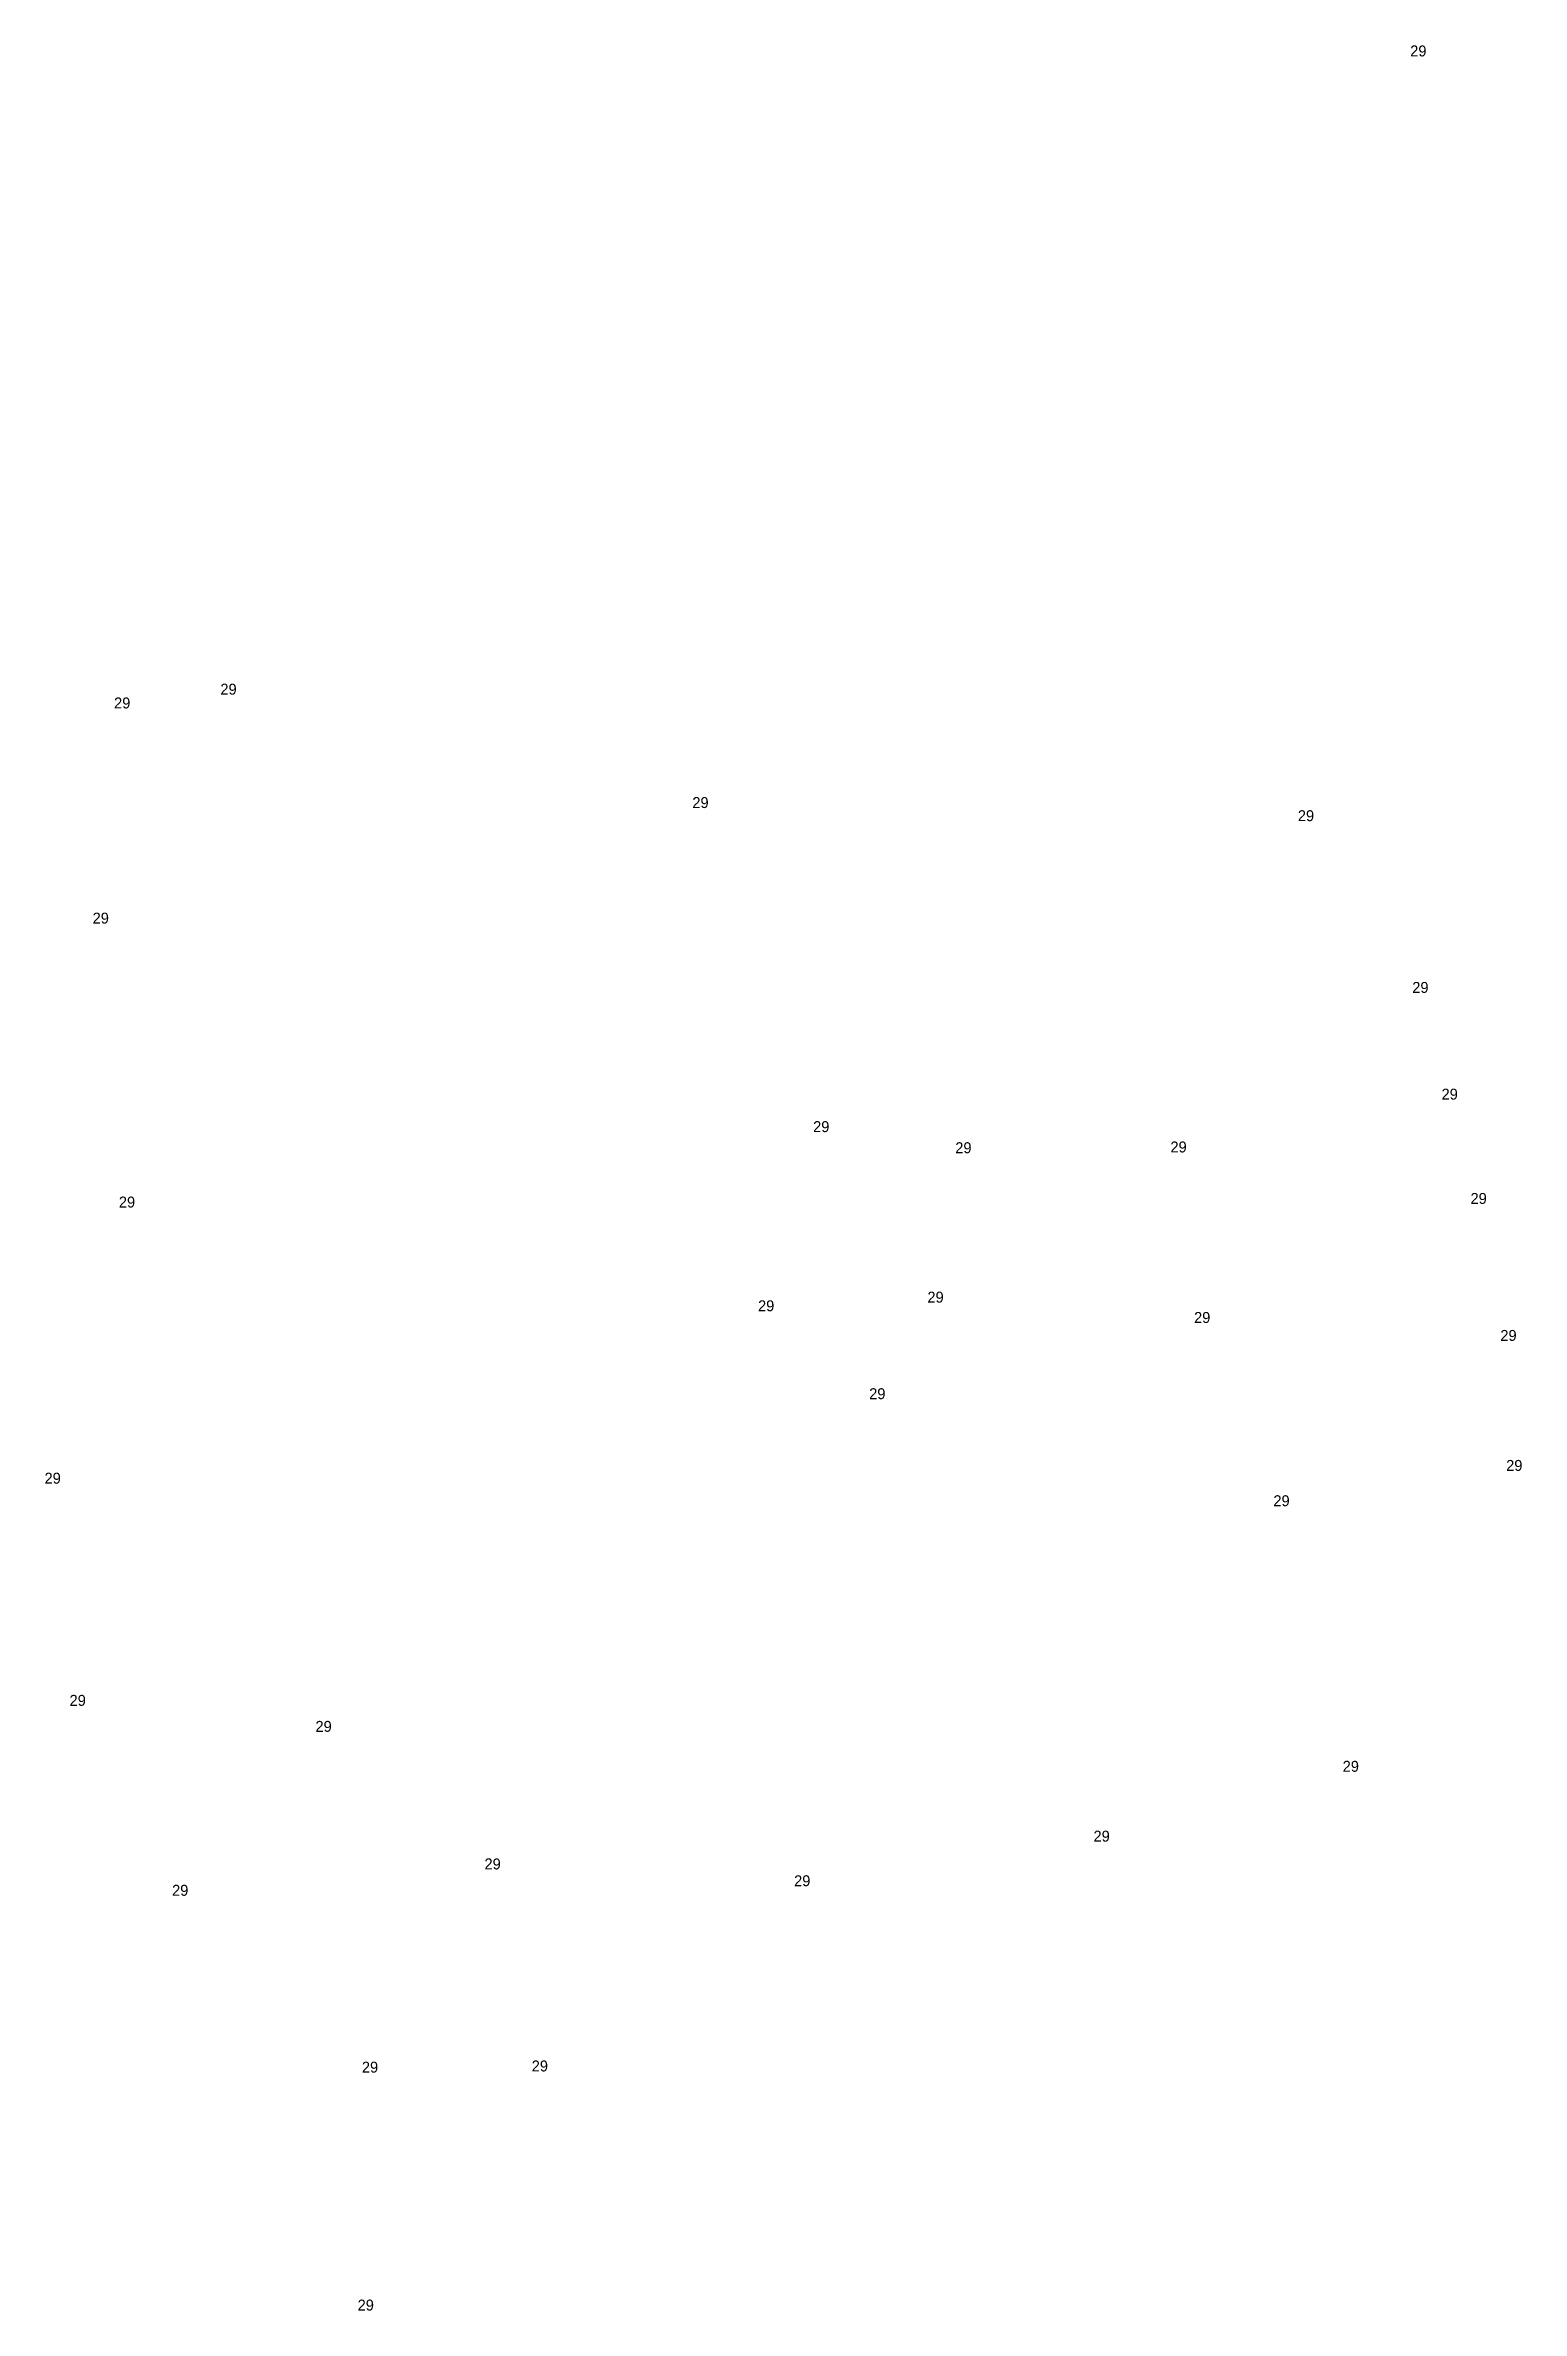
# Model space of a CAD drawing. Extents: x 538696 to 554460, y 1851264 to 1863934.
# Drawn here: x 540436.3 to 540571.4, y 1853587.2 to 1853794.4 of the extents above; entities that cross this region are included whole.
import ezdxf

# ---------------------------------------------------------------- set-up
doc = ezdxf.new("R2010")
doc.units = 0
doc.layers.add('Level 20', color=7, linetype='Continuous')

msp = doc.modelspace()

# ---------------------------------------------------------------- texts
at = {"layer": 'Level 20'}
for p in [(540561.24, 1853793.37), (540442.63, 1853733.73), (540452.36, 1853734.99), (540495.55, 1853724.62), (540550.96, 1853723.42), (540440.67, 1853714.05), (540561.43, 1853707.71), (540564.11, 1853697.95), (540506.6, 1853694.98), (540519.61, 1853693.05), (540539.3, 1853693.12), (540443.07, 1853688.08), (540566.76, 1853688.41), (540517.06, 1853679.38), (540501.56, 1853678.59), (540541.46, 1853677.52), (540569.49, 1853675.88), (540511.73, 1853670.55), (540436.27, 1853662.82), (540570.02, 1853663.99), (540548.72, 1853660.76), (540438.56, 1853642.5), (540461.06, 1853640.12), (540555.06, 1853636.47), (540532.26, 1853630.08), (540476.53, 1853627.54), (540504.86, 1853626), (540447.94, 1853625.13), (540465.31, 1853608.95), (540480.85, 1853609.06), (540464.92, 1853587.19)]:
    msp.add_text('29', height=1, dxfattribs=at).set_placement(p)

doc.saveas('drawing.dxf')
